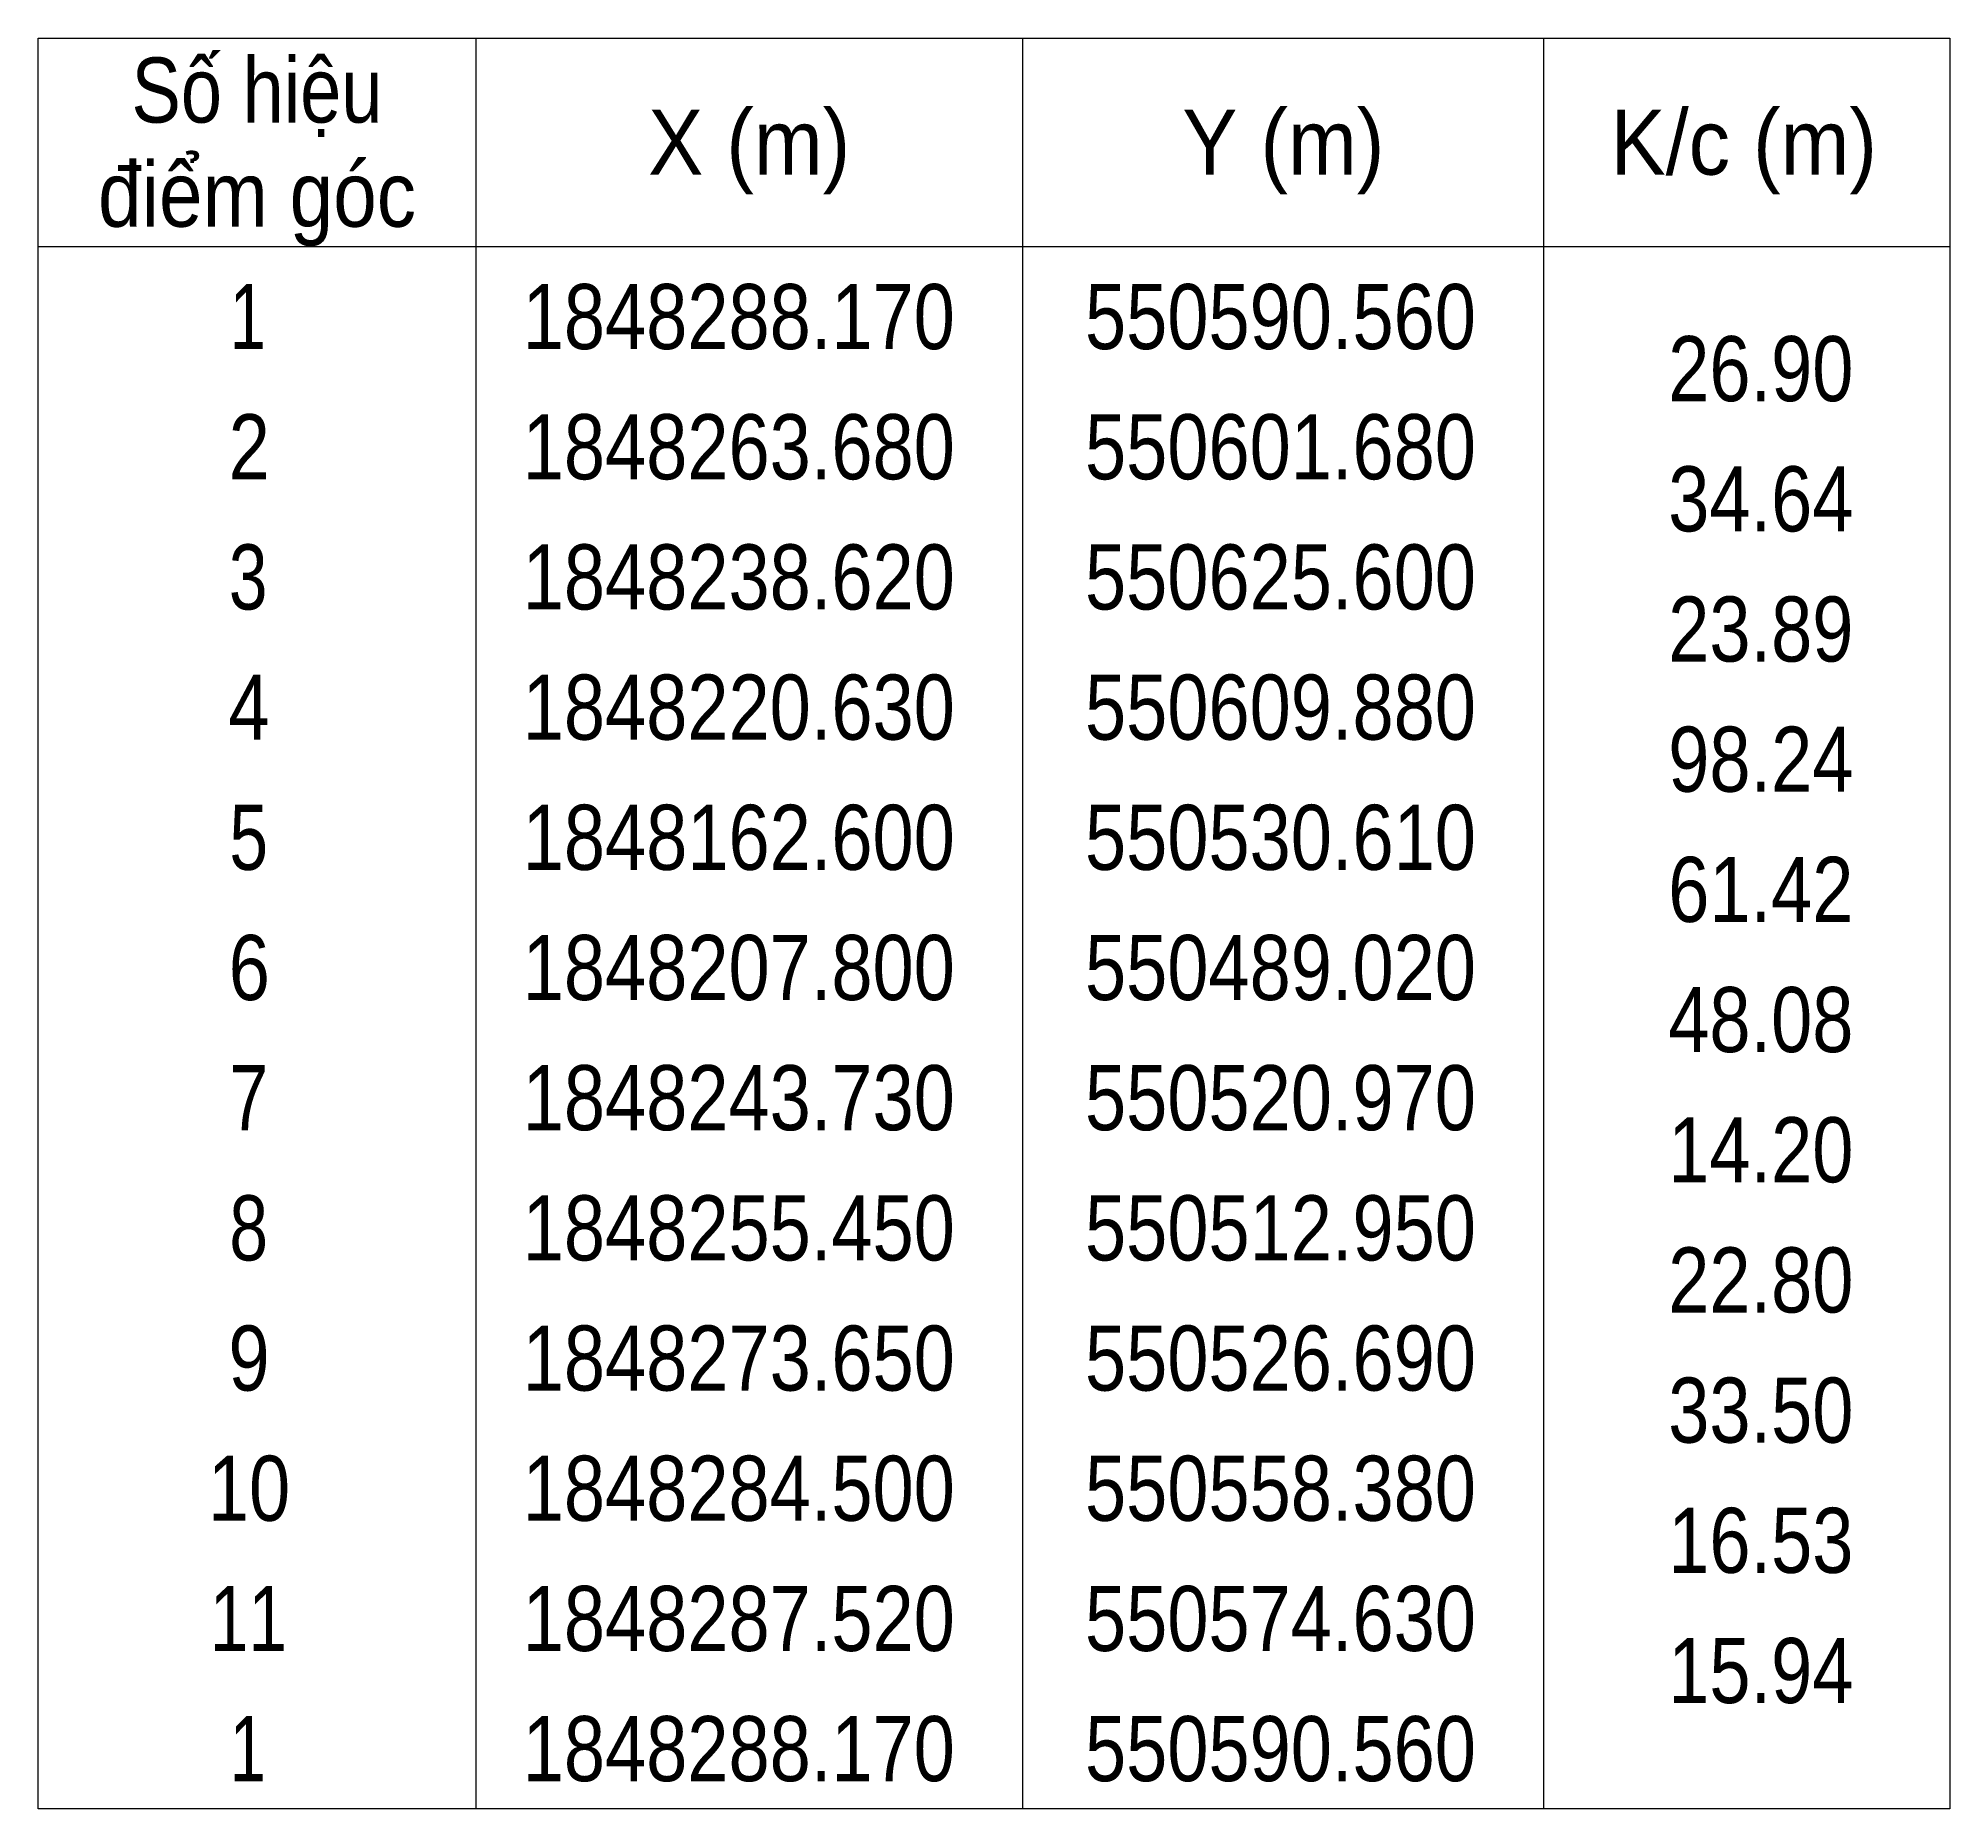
# Model space of a CAD drawing. Header units: metres. Extents: x 549822 to 550919, y 1848084 to 1848569.
# Drawn here: x 550845.9 to 550919.3, y 1848137.1 to 1848205.1 of the extents above; entities that cross this region are included whole.
import ezdxf
from ezdxf.enums import TextEntityAlignment as Align

# ---------------------------------------------------------------- set-up
doc = ezdxf.new("R2010")
doc.units = ezdxf.units.M
doc.layers.add('63', color=7, linetype='Continuous', lineweight=13)

msp = doc.modelspace()

# ---------------------------------------------------------------- texts
at = {"layer": '63'}
for s, width, p in [('Số hiệu', 0.85, (550854.32, 1848201.86)), ('X (m)', 0.95, (550873.22, 1848199.86)), ('Y (m)', 0.95, (550893.73, 1848199.86)), ('K/c (m)', 0.95, (550911.41, 1848199.86)), ('điểm góc', 0.9, (550854.32, 1848197.86)), (' 1', 0.75, (550853.62, 1848193.16)), ('1848288.170', 0.85, (550872.82, 1848193.16)), ('550590.560', 0.85, (550893.62, 1848193.16)), (' 2', 0.85, (550853.63, 1848188.16)), ('1848263.680', 0.85, (550872.82, 1848188.16)), ('550601.680', 0.85, (550893.62, 1848188.16)), (' 3', 0.8, (550853.61, 1848183.16)), ('1848238.620', 0.85, (550872.82, 1848183.16)), ('550625.600', 0.85, (550893.62, 1848183.16)), (' 4', 0.85, (550853.62, 1848178.16)), ('1848220.630', 0.85, (550872.82, 1848178.16)), ('550609.880', 0.85, (550893.62, 1848178.16)), (' 5', 0.8, (550853.63, 1848173.16)), ('1848162.600', 0.85, (550872.82, 1848173.16)), ('550530.610', 0.85, (550893.62, 1848173.16)), (' 6', 0.85, (550853.63, 1848168.16)), ('1848207.800', 0.85, (550872.82, 1848168.16)), ('550489.020', 0.85, (550893.62, 1848168.16)), (' 7', 0.8, (550853.63, 1848163.16)), ('1848243.730', 0.85, (550872.82, 1848163.16)), ('550520.970', 0.85, (550893.62, 1848163.16)), (' 8', 0.8, (550853.63, 1848158.16)), ('1848255.450', 0.85, (550872.82, 1848158.16)), ('550512.950', 0.85, (550893.62, 1848158.16)), (' 9', 0.85, (550853.62, 1848153.16)), ('1848273.650', 0.85, (550872.82, 1848153.16)), ('550526.690', 0.85, (550893.62, 1848153.16)), (' 10', 0.85, (550853.62, 1848148.16)), ('1848284.500', 0.85, (550872.82, 1848148.16)), ('550558.380', 0.85, (550893.62, 1848148.16)), (' 11', 0.8, (550853.62, 1848143.16)), ('1848287.520', 0.85, (550872.82, 1848143.16)), ('550574.630', 0.85, (550893.62, 1848143.16)), (' 1', 0.75, (550853.62, 1848138.16)), ('1848288.170', 0.85, (550872.82, 1848138.16)), ('550590.560', 0.85, (550893.62, 1848138.16))]:
    msp.add_text(s, height=2.5, dxfattribs=dict(at, width=width)).set_placement(p, align=Align.CENTER)
at = {"layer": '63', "width": 0.85}
for s, p in [('26.90', (550915.62, 1848191.16)), ('34.64', (550915.62, 1848186.16)), ('23.89', (550915.62, 1848181.16)), ('98.24', (550915.62, 1848176.16)), ('61.42', (550915.62, 1848171.16)), ('48.08', (550915.62, 1848166.16)), ('14.20', (550915.62, 1848161.16)), ('22.80', (550915.62, 1848156.16)), ('33.50', (550915.62, 1848151.16)), ('16.53', (550915.62, 1848146.16)), ('15.94', (550915.62, 1848141.16))]:
    msp.add_text(s, height=2.5, dxfattribs=at).set_placement(p, align=Align.RIGHT)

# ---------------------------------------------------------------- linework, layer by layer
at = {"layer": '63'}
for p, q in [((550862.72, 1848205.1), (550862.72, 1848137.1)), ((550883.72, 1848205.1), (550883.72, 1848137.1)), ((550903.72, 1848205.1), (550903.72, 1848137.1)), ((550845.92, 1848197.1), (550919.32, 1848197.1))]:
    msp.add_line(p, q, dxfattribs=at)
msp.add_lwpolyline([(550845.92, 1848205.1), (550919.32, 1848205.1), (550919.32, 1848137.1), (550845.92, 1848137.1)], close=True, dxfattribs=at)

msp.set_redraw_order([(e.dxf.handle, doc.entitydb.next_handle()) for e in msp.query("TEXT MTEXT ATTDEF DIMENSION ARC_DIMENSION")])  # texts and dimensions are drawn at this point

doc.saveas('drawing.dxf')
